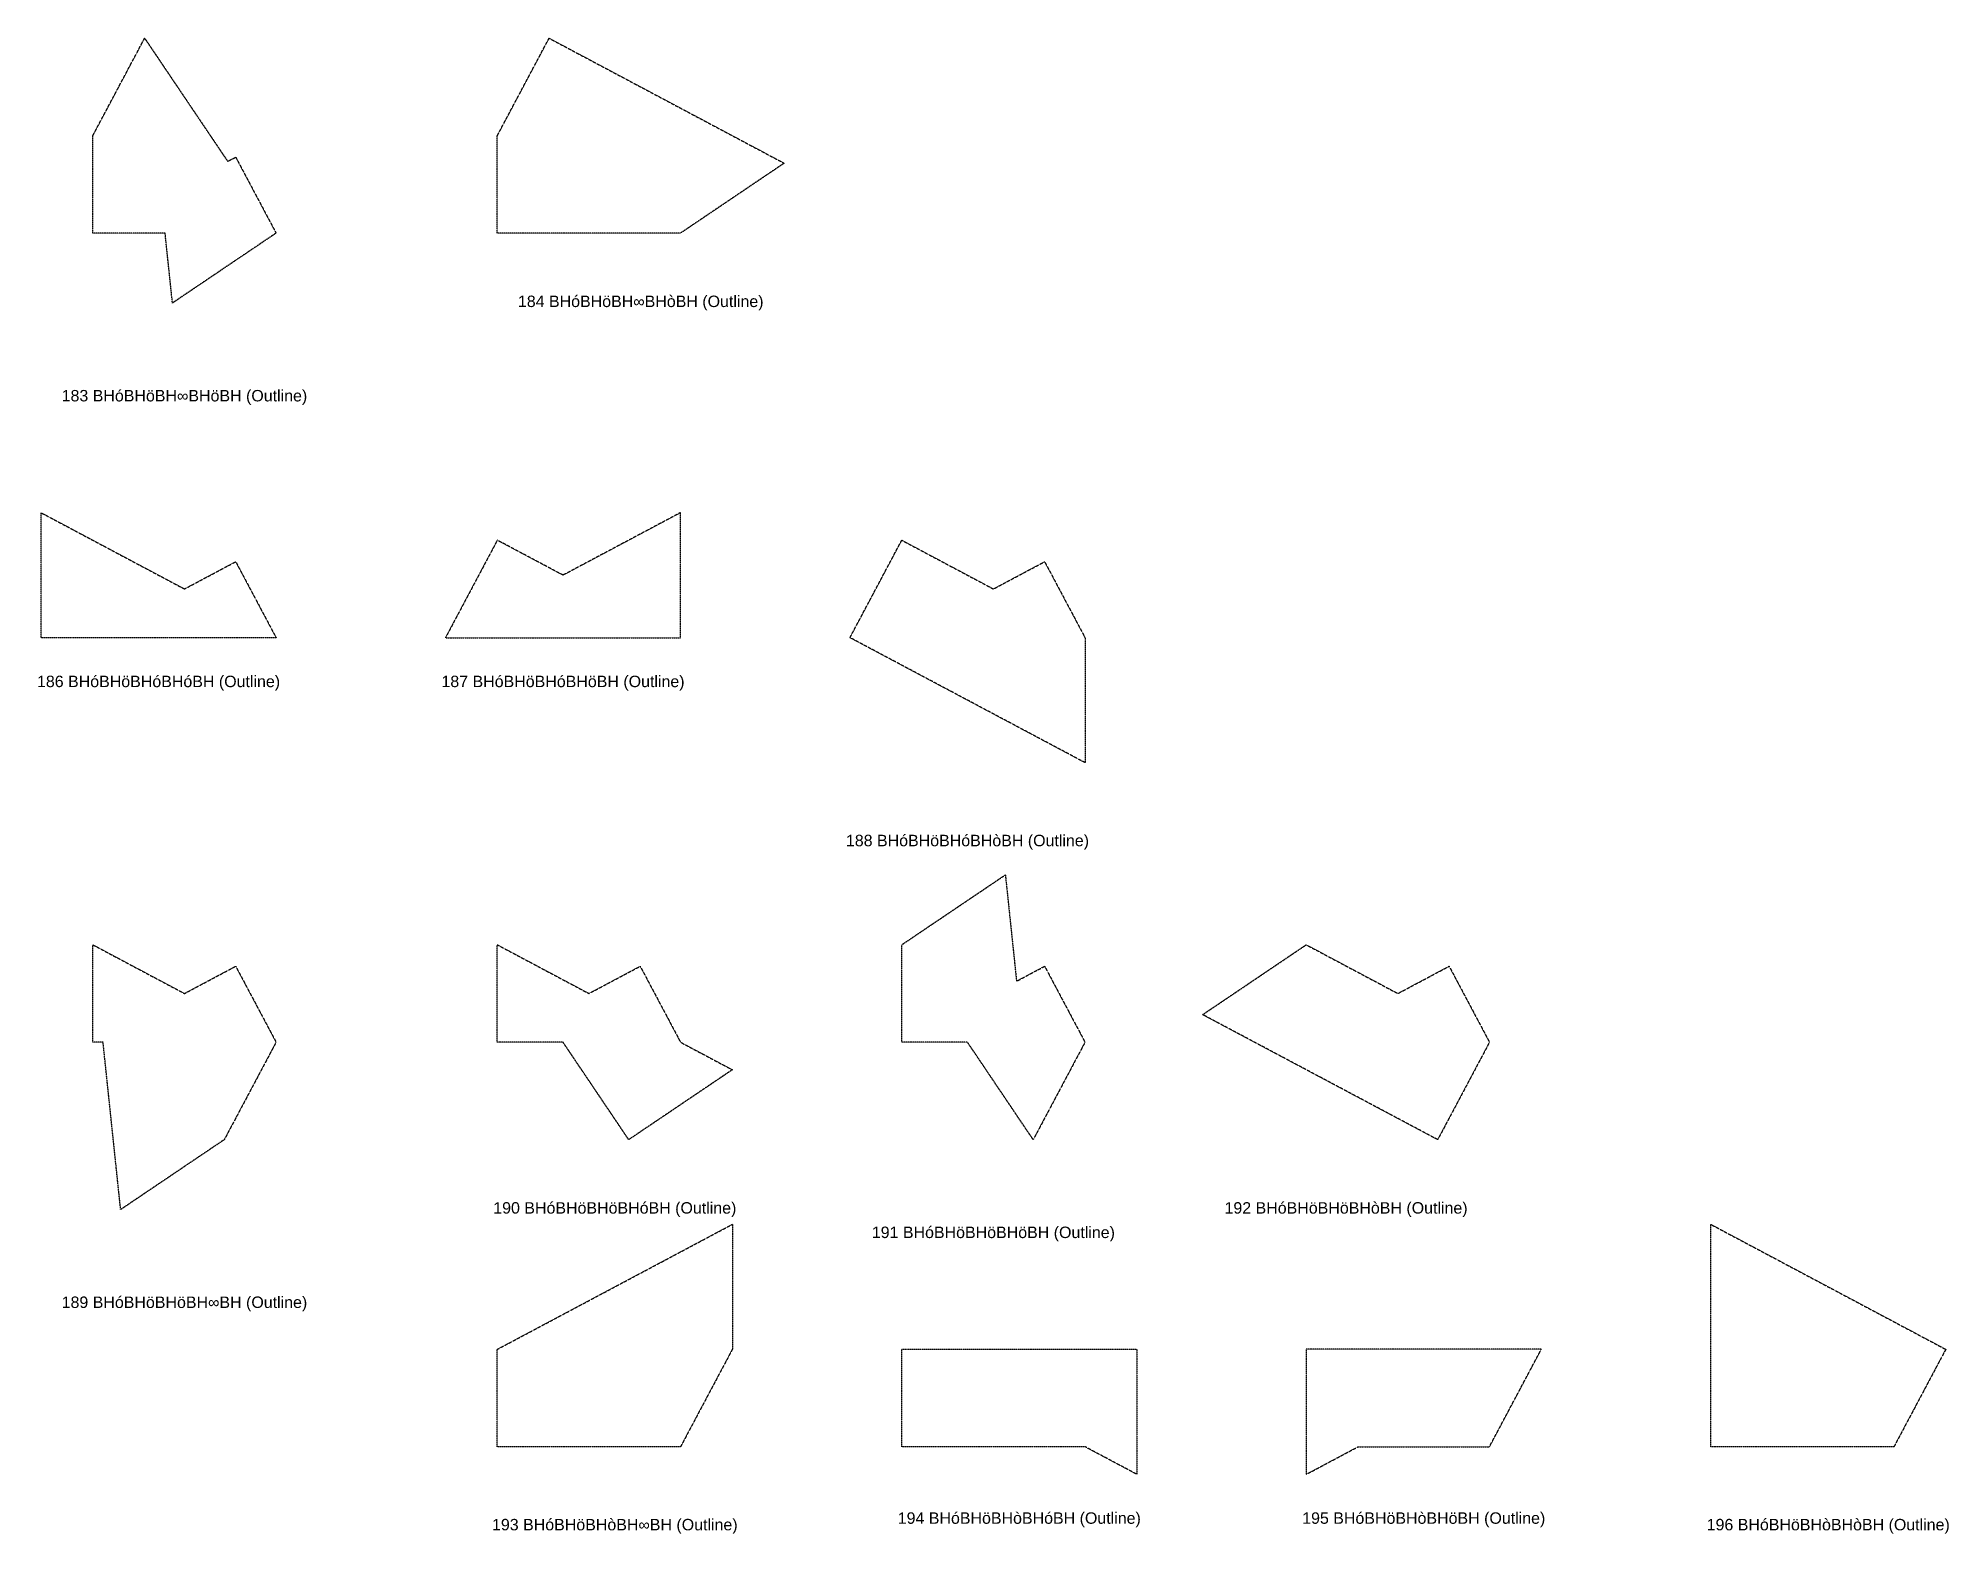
# Model space of a CAD drawing. Header units: millimetres. Extents: x 109495 to 889476, y -4752178 to 24518.
# Drawn here: x 571122 to 771742, y -2753232 to -2596222 of the extents above; entities that cross this region are included whole.
import ezdxf
from ezdxf.enums import TextEntityAlignment as Align

# ---------------------------------------------------------------- set-up
doc = ezdxf.new("R2010")
doc.units = ezdxf.units.MM
doc.linetypes.add('DASHED', pattern=[19.05, 12.7, -6.35])
doc.styles.add('Arial', font='arial_0.ttf')

msp = doc.modelspace()

# ---------------------------------------------------------------- texts
at = {"linetype": 'DASHED', "ltscale": 100, "style": 'Arial'}
for s, p in [('184 BHóBHöBH∞BHòBH (Outline)', (634389, -2623845)), ('183 BHóBHöBH∞BHöBH (Outline)', (586478, -2633751)), ('186 BHóBHöBHóBHóBH (Outline)', (583758, -2663748)), ('187 BHóBHöBHóBHöBH (Outline)', (626229, -2663748)), ('188 BHóBHöBHóBHòBH (Outline)', (668700, -2680451)), ('190 BHóBHöBHöBHóBH (Outline)', (631669, -2719018)), ('192 BHóBHöBHöBHòBH (Outline)', (708452, -2719018)), ('191 BHóBHöBHöBHöBH (Outline)', (671420, -2721586)), ('189 BHóBHöBHöBH∞BH (Outline)', (586478, -2728924)), ('193 BHóBHöBHòBH∞BH (Outline)', (631669, -2752271)), ('194 BHóBHöBHòBHóBH (Outline)', (674140, -2751583)), ('195 BHóBHöBHòBHöBH (Outline)', (716611, -2751583)), ('196 BHóBHöBHòBHòBH (Outline)', (759083, -2752271))]:
    msp.add_text(s, height=1200, dxfattribs=at).set_placement(p, align=Align.MIDDLE_CENTER)

# ---------------------------------------------------------------- linework, layer by layer
at = {"linetype": 'DASHED'}
for points in [[(591019, -2609153), (591857, -2608708), (596098, -2616683), (585219, -2624021), (584447, -2616683), (576857, -2616683), (576857, -2606453), (582297, -2596222)], [(624768, -2596222), (649449, -2609345), (638569, -2616683), (619329, -2616683), (619329, -2606453)], [(596098, -2659155), (571418, -2659155), (571418, -2646032), (586478, -2654039), (591857, -2651179)], [(638569, -2659155), (638569, -2646032), (626229, -2652593), (619329, -2648924), (613889, -2659155)], [(681041, -2672277), (656360, -2659155), (661800, -2648924), (671420, -2654039), (676800, -2651179), (681041, -2659155)], [(668700, -2701626), (661800, -2701626), (661800, -2691395), (672679, -2684057), (673852, -2695218), (676800, -2693650), (681041, -2701626), (675601, -2711856)], [(586478, -2696511), (591857, -2693650), (596098, -2701626), (590658, -2711856), (579779, -2719195), (577932, -2701626), (576857, -2701626), (576857, -2691395)], [(628949, -2696511), (634329, -2693650), (638569, -2701626), (644009, -2704518), (633130, -2711856), (626229, -2701626), (619329, -2701626), (619329, -2691395)], [(718072, -2711856), (693392, -2698734), (704271, -2691395), (713892, -2696511), (719271, -2693650), (723512, -2701626)], [(619329, -2733867), (644009, -2720744), (644009, -2733867), (638569, -2744097), (619329, -2744097)], [(771423, -2733867), (765983, -2744097), (746743, -2744097), (746743, -2720744)], [(661800, -2733867), (686480, -2733867), (686480, -2746990), (681041, -2744097), (661800, -2744097)], [(709711, -2744097), (723512, -2744097), (728952, -2733867), (704271, -2733867), (704271, -2746990)]]:
    msp.add_lwpolyline(points, close=True, dxfattribs=at)

msp.set_redraw_order([(e.dxf.handle, doc.entitydb.next_handle()) for e in msp.query("TEXT MTEXT ATTDEF DIMENSION ARC_DIMENSION")])  # texts and dimensions are drawn at this point

doc.saveas('drawing.dxf')
